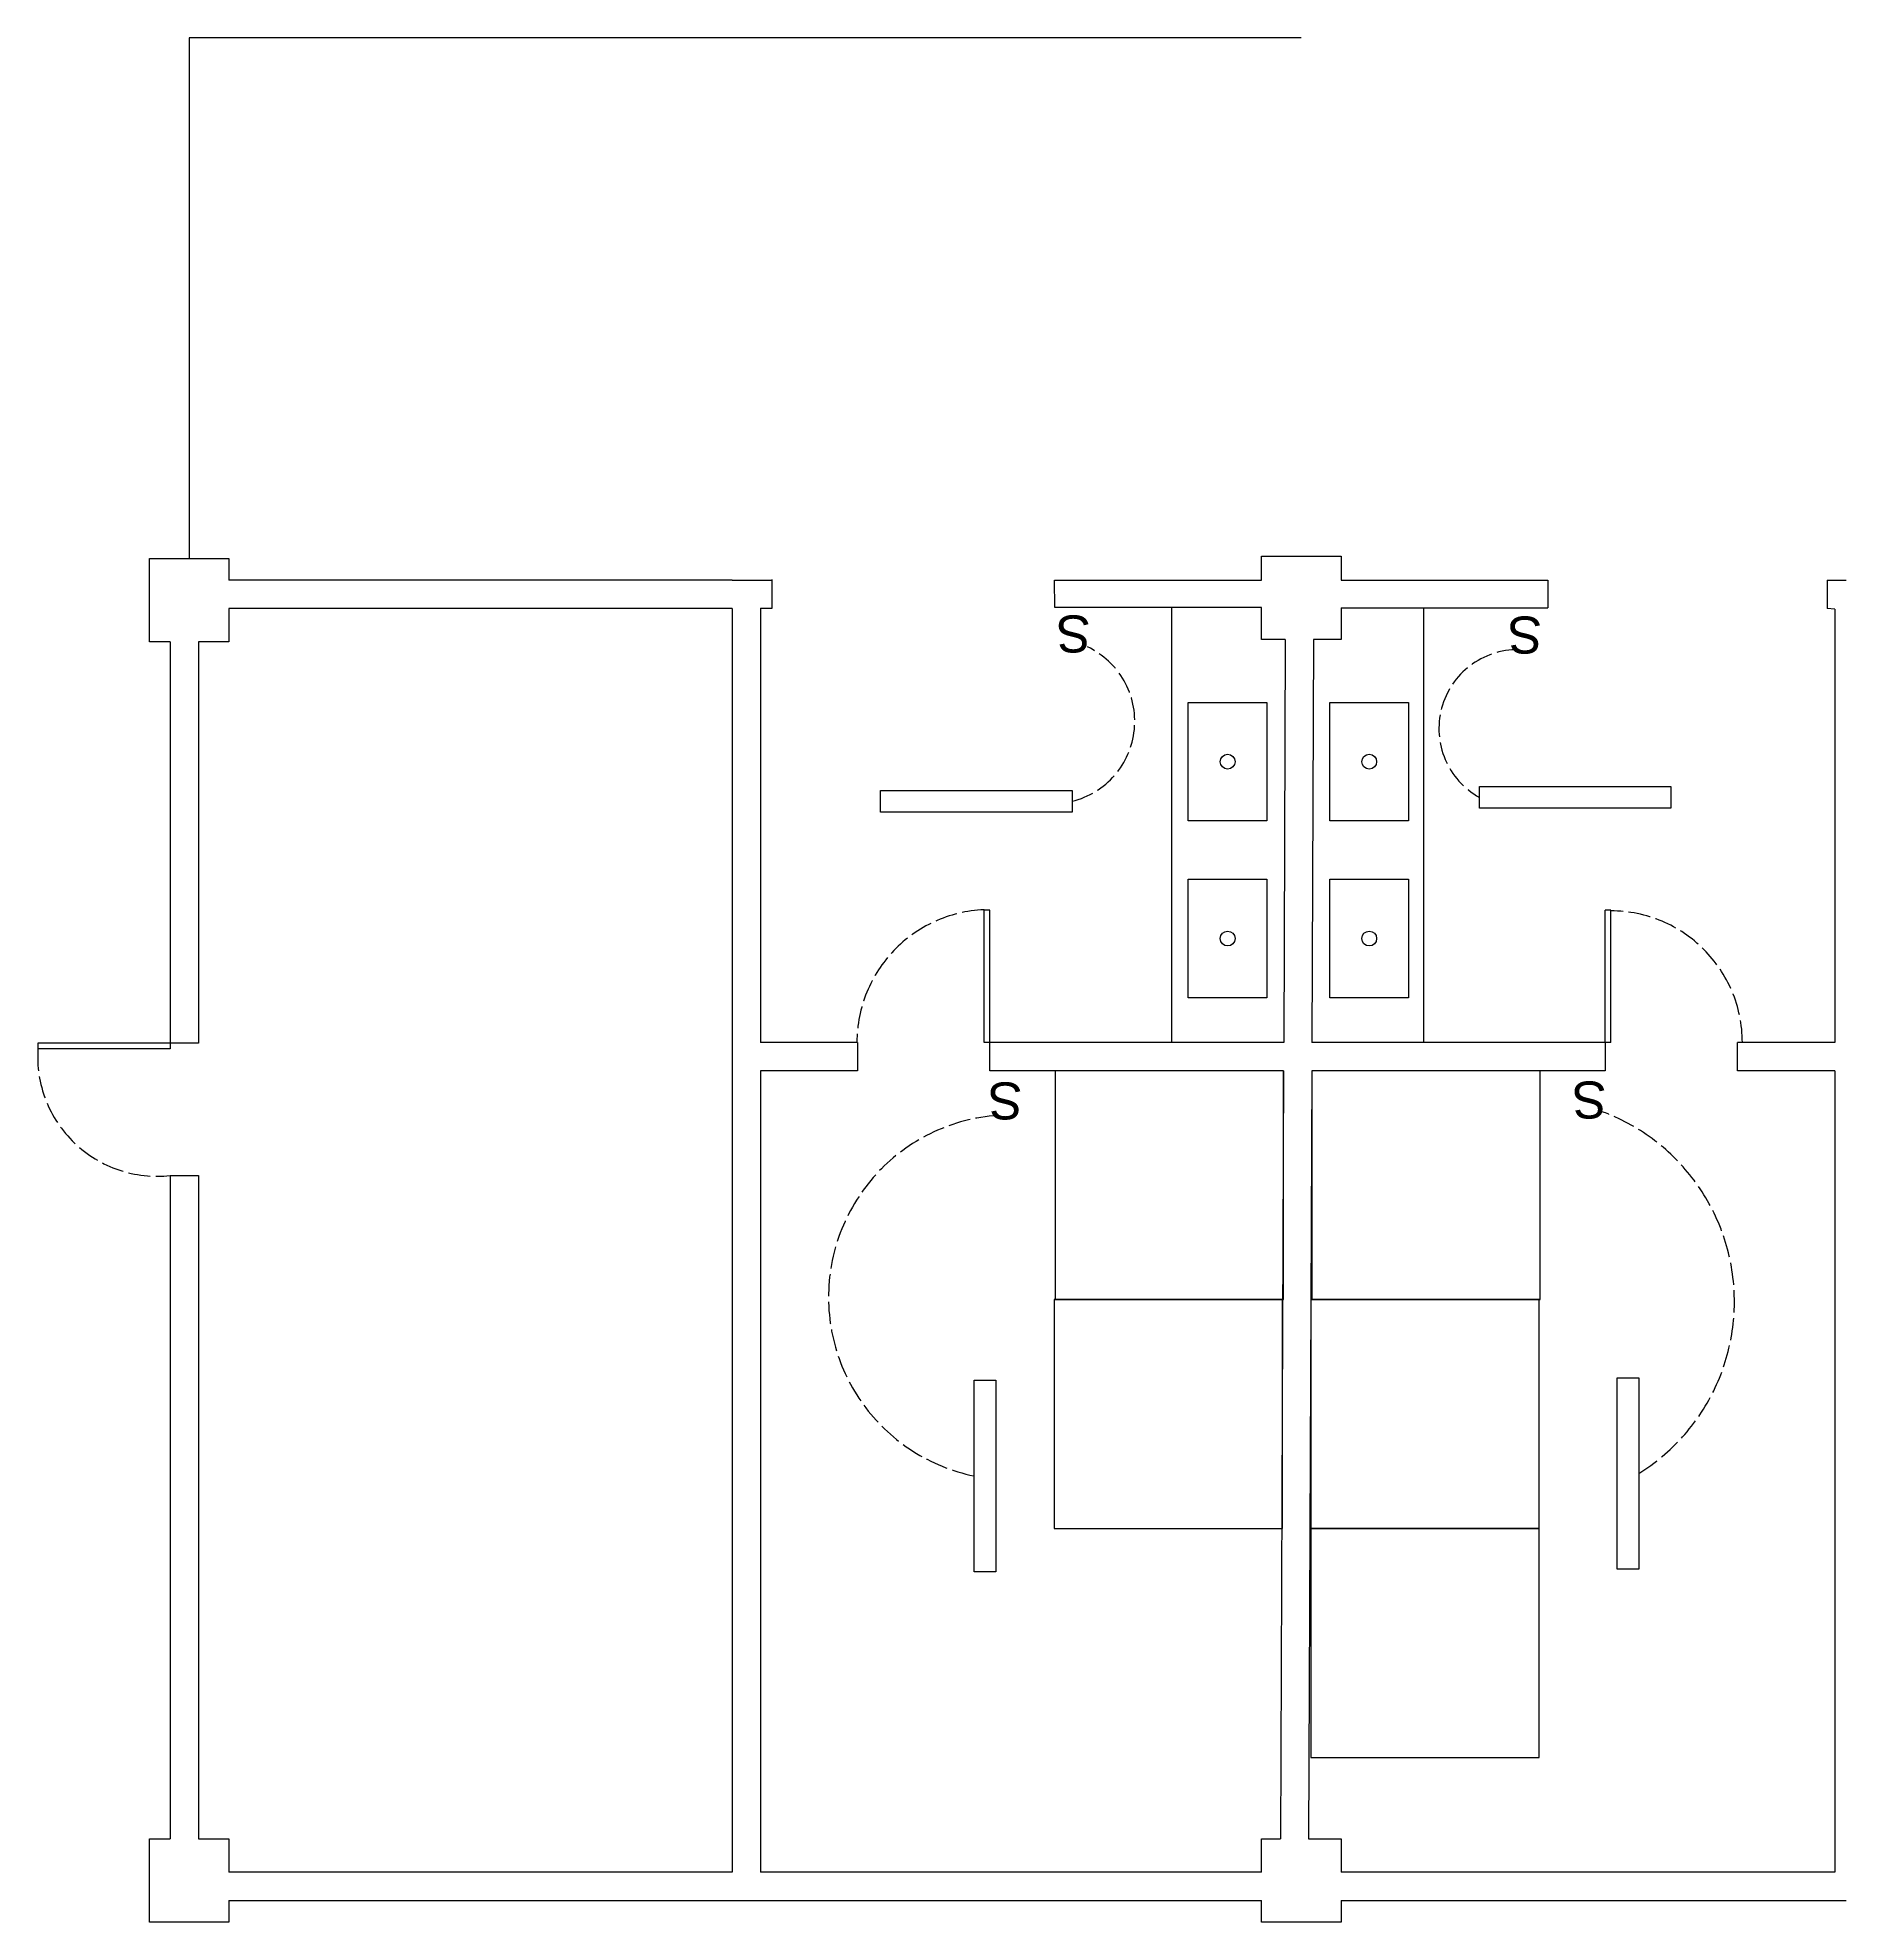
# Model space of a CAD drawing. Header units: centimetres. Extents: x 5373 to 12554, y -7923 to 4675.
# Drawn here: x 5373 to 6350, y -4896 to -3878 of the extents above; entities that cross this region are included whole.
import ezdxf

# ---------------------------------------------------------------- set-up
doc = ezdxf.new("R2010")
doc.units = ezdxf.units.CM
doc.linetypes.add('ACAD_ISO02W100', pattern=[15, 12, -3])
doc.linetypes.add('HIDDEN', pattern=[0.375, 0.25, -0.125])
for name, color, linetype in [('ELCETRICAN HIDDEN', 130, 'HIDDEN'), ('Electrical', 50, 'Continuous'), ('others', 7, 'Continuous')]:
    doc.layers.add(name, color=color, linetype=linetype)
doc.styles.get("Standard").update_dxf_attribs({"font": 'arial.ttf'})

msp = doc.modelspace()

# ---------------------------------------------------------------- linework, layer by layer
for p, q in [((5748.12, -4171), (5769.62, -4171)), ((5769.62, -4186.01), (5769.62, -4170.57)), ((5922.19, -4171), (6034, -4171)), ((5922.48, -4185.77), (5922.19, -4171)), ((6077, -4171), (6188.82, -4171)), ((6188.82, -4171), (6188.82, -4185.83)), ((6339.62, -4171), (6339.62, -4186.2)), ((6339.62, -4171), (6350, -4171)), ((5748.12, -4186.2), (5748.12, -4868.71)), ((5763.32, -4186.01), (5763.32, -4420.65)), ((5763.32, -4186.01), (5769.62, -4186.01)), ((6034, -4185.77), (5922.48, -4185.77)), ((6077, -4185.83), (6188.82, -4185.83)), ((6343.71, -4186.59), (6339.62, -4186.2)), ((6343.71, -4186.59), (6343.71, -4420.65)), ((6046.91, -4203), (6046.03, -4420.65)), ((6062.11, -4203), (6061.23, -4420.65)), ((5884.27, -4420.65), (5884.27, -4349.15)), ((5887.27, -4349.15), (5884.27, -4349.15)), ((5887.27, -4420.65), (5887.27, -4349.15)), ((6219.76, -4420.65), (6219.76, -4349.15)), ((6222.76, -4349.15), (6219.76, -4349.15)), ((6222.76, -4420.65), (6222.76, -4349.15)), ((5444.52, -4420.98), (5373.02, -4420.98)), ((5373.02, -4420.98), (5373.02, -4423.98)), ((5444.52, -4423.98), (5373.02, -4423.98)), ((5815.77, -4420.65), (5763.32, -4420.65)), ((5815.77, -4420.65), (5815.77, -4435.85)), ((5887.27, -4420.65), (5884.27, -4420.65)), ((6046.03, -4420.65), (5887.27, -4420.65)), ((5887.27, -4435.85), (5887.27, -4420.65)), ((6219.76, -4420.65), (6061.17, -4420.65)), ((6219.76, -4420.65), (6219.76, -4435.85)), ((6222.76, -4420.65), (6219.76, -4420.65)), ((6343.71, -4420.65), (6291.26, -4420.65)), ((6291.26, -4435.85), (6291.26, -4420.65)), ((5763.32, -4435.85), (5763.32, -4868.71)), ((5815.77, -4435.85), (5763.32, -4435.85)), ((6045.97, -4435.85), (5887.27, -4435.85)), ((6045.97, -4435.85), (6044.29, -4850.76)), ((6061.17, -4435.85), (6059.49, -4850.76)), ((6219.76, -4435.85), (6061.17, -4435.85)), ((6343.71, -4435.85), (6291.26, -4435.85)), ((6343.71, -4435.85), (6343.71, -4868.71)), ((6034, -4868.71), (5763.32, -4868.71)), ((6343.71, -4868.71), (6077, -4868.76)), ((5476.22, -4883.91), (6034, -4883.91)), ((6077, -4883.91), (6350, -4883.91))]:
    msp.add_line(p, q)
at = {"linetype": 'Continuous'}
msp.add_line((5444.52, -4420.98), (5444.52, -4423.98), dxfattribs=at)
at = {"linetype": 'ACAD_ISO02W100'}
for centre, radius, start, end in [((5887.27, -4420.65), 71.79, 92.39489, 180), ((6222.76, -4420.65), 71.07, 0, 90)]:
    msp.add_arc(centre, radius, start, end, dxfattribs=at)
at = {"layer": 'Defpoints', "linetype": 'Continuous'}
for p, q in [((5748.12, -4171), (5476.22, -4171)), ((5748.12, -4186.2), (5476.22, -4186.2)), ((5985.53, -4420.65), (5985.53, -4185.77)), ((6121.73, -4420.65), (6121.73, -4185.83)), ((5444.52, -4204.2), (5444.52, -4420.98)), ((5459.72, -4204.2), (5459.72, -4420.98)), ((5459.72, -4420.98), (5444.52, -4420.98)), ((5444.52, -4492.48), (5444.52, -4850.71)), ((5444.52, -4492.48), (5459.72, -4492.48)), ((5459.72, -4492.48), (5459.72, -4850.71)), ((5748.12, -4868.71), (5476.22, -4868.71))]:
    msp.add_line(p, q, dxfattribs=at)
for points in [[(5444.52, -4204.2), (5433.22, -4204.2), (5433.22, -4159.2), (5476.22, -4159.2), (5476.22, -4171)], [(6034, -4171), (6034, -4158), (6077, -4158), (6077, -4171)], [(5476.22, -4186.2), (5476.22, -4204.2), (5459.72, -4204.2)], [(6046.91, -4203), (6034, -4203), (6034, -4185.77)], [(6077, -4185.83), (6077, -4203), (6062.11, -4203)], [(5476.22, -4883.91), (5476.22, -4895.71), (5433.22, -4895.71), (5433.22, -4850.71), (5444.52, -4850.71)], [(5459.72, -4850.71), (5476.22, -4850.71), (5476.22, -4868.71)], [(6034, -4868.71), (6034, -4850.76), (6044.29, -4850.76)], [(6059.49, -4850.76), (6077, -4850.76), (6077, -4868.76)], [(6077, -4883.91), (6077, -4895.76), (6034, -4895.76), (6034, -4883.91)]]:
    msp.add_lwpolyline(points, dxfattribs=at)
for points in [[(6037, -4300.98), (5994.5, -4300.98), (5994.5, -4236.98), (6037, -4236.98)], [(6113.5, -4300.98), (6071, -4300.98), (6071, -4236.98), (6113.5, -4236.98)], [(6037, -4396.48), (5994.5, -4396.48), (5994.5, -4332.48), (6037, -4332.48)], [(6113.5, -4396.48), (6071, -4396.48), (6071, -4332.48), (6113.5, -4332.48)], [(6045.97, -4435.85), (5922.5, -4435.85), (5922.5, -4559.48), (6045.97, -4559.48)], [(6184.64, -4435.85), (6061.17, -4435.85), (6061.17, -4559.48), (6184.64, -4559.48)], [(6045.47, -4559.48), (5922, -4559.48), (5922, -4683.12), (6045.47, -4683.12)], [(6184.14, -4559.48), (6060.67, -4559.48), (6060.67, -4683.12), (6184.14, -4683.12)], [(6184.14, -4683.12), (6060.67, -4683.12), (6060.67, -4806.75), (6184.14, -4806.75)]]:
    msp.add_lwpolyline(points, close=True, dxfattribs=at)
for centre in [(6015.75, -4268.98), (6092.25, -4268.98), (6015.75, -4364.48), (6092.25, -4364.48)]:
    msp.add_circle(centre, 4, dxfattribs=at)
at = {"layer": 'Defpoints', "linetype": 'ACAD_ISO02W100'}
msp.add_arc((5437.46, -4428.29), 64.58, 176.17771, 276.27745, dxfattribs=at)
at = {"layer": 'ELCETRICAN HIDDEN', "linetype": 'ACAD_ISO02W100'}
for centre, radius, start, end in [((5921.19, -4247.2), 44.39, 283.70027, 64.92943), ((6172.47, -4251.05), 42.57, 89.28696, 240.9931), ((5898.63, -4558.23), 98.5, 94.15007, 258.37388), ((6180.27, -4560.54), 109.27, 301.84202, 69.80068)]:
    msp.add_arc(centre, radius, start, end, dxfattribs=at)
at = {"layer": 'Electrical', "linetype": 'Continuous'}
for points in [[(5931.7, -4296.19), (5828.25, -4296.19), (5828.25, -4284.47), (5931.7, -4284.47)], [(6255.28, -4294.15), (6151.83, -4294.15), (6151.83, -4282.42), (6255.28, -4282.42)], [(5890.5, -4602.98), (5890.5, -4706.44), (5878.78, -4706.44), (5878.78, -4602.98)], [(6237.92, -4601.64), (6237.92, -4705.09), (6226.2, -4705.09), (6226.2, -4601.64)]]:
    msp.add_lwpolyline(points, close=True, dxfattribs=at)
at = {"layer": 'others'}
for p, q in [((6055.5, -3878), (5454.72, -3878)), ((5454.72, -3878), (5454.72, -4159.2))]:
    msp.add_line(p, q, dxfattribs=at)

# ---------------------------------------------------------------- texts
at = {"layer": 'Electrical', "linetype": 'Continuous', "char_height": 0.2, "attachment_point": 1, "rotation": 180}
for insert in [(5941.84, -4210.32), (6185.75, -4210.9), (5905, -4462.5), (6220.5, -4462)]:
    msp.add_mtext_dynamic_manual_height_columns('s{\\H100x;\\PS}', width=14.7793, gutter_width=1, heights=[0], dxfattribs=dict(at, insert=insert))

doc.saveas('drawing.dxf')
